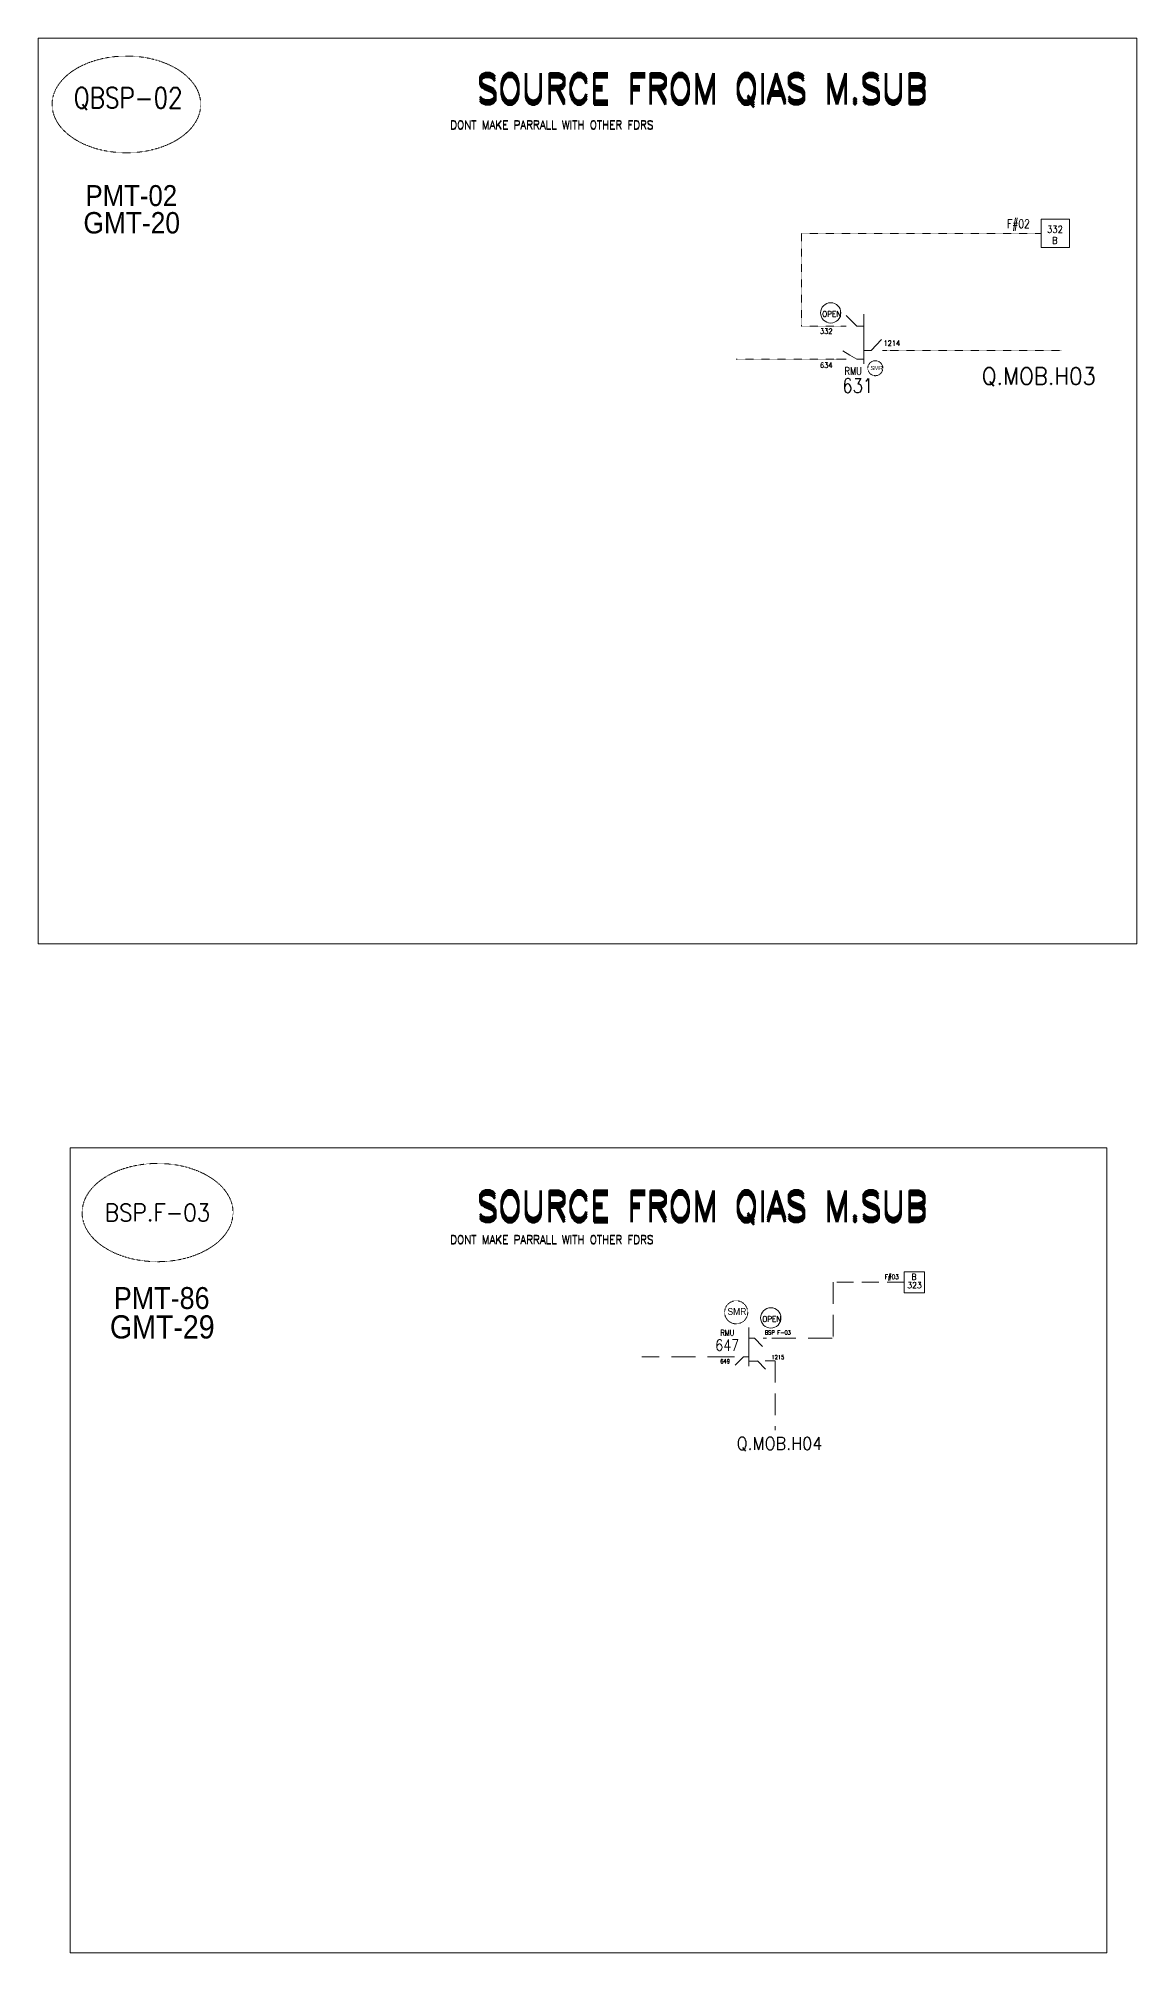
# Model space of a CAD drawing. Header units: metres. Extents: x 65984 to 144644, y -19036 to 23726.
# Drawn here: x 86580 to 87912, y 12650 to 14972 of the extents above; entities that cross this region are included whole.
import ezdxf
from ezdxf.enums import TextEntityAlignment as Align

# ---------------------------------------------------------------- set-up
doc = ezdxf.new("R2010")
doc.units = ezdxf.units.M
doc.header["$MEASUREMENT"] = 0
doc.linetypes.add('DGN Style 3', pattern=[0.013877, 0, -0.013877])
doc.linetypes.add('HIDDEN2', pattern=[2381.25, 1587.5, -793.75])
doc.layers.get('0').update_dxf_attribs({"color": 95, "lineweight": 40})
for name, color, linetype, lineweight in [('d_eos', 111, 'Continuous', 40), ('d_eos no', 121, 'Continuous', 40), ('d_tf no', 6, 'Continuous', 40), ('d_ug cable', 95, 'Continuous', 40), ('fedr no', 95, 'Continuous', 40), ('GRID STATION  04', 7, 'Continuous', 40), ('Level 37', 7, 'Continuous', 0), ('O H MAIN FEEDER', 4, 'Continuous', 100), ('SW N O', 114, 'Continuous', 30)]:
    doc.layers.add(name, color=color, linetype=linetype, lineweight=lineweight)
doc.styles.add('NASKHF', font='naskhf.shx', dxfattribs={"height": 8})
doc.styles.add('Style-Arial', font='arial.ttf')
doc.styles.add('Style-msdefault', font='msdefault.shx')
doc.styles.add('Style-simplex', font='simplex.shx')
doc.styles.add('Style-STANDARD', font='STANDARD.shx')

msp = doc.modelspace()

# ---------------------------------------------------------------- texts
at = {"layer": 'd_eos no', "color": 7, "linetype": 'Continuous', "lineweight": 13, "ltscale": 0.956594, "style": 'Style-Arial', "width": 0.88}
for s, height, p in [('PMT-02', 25.42, (86637.3, 14793.8)), ('GMT-20', 25.97, (86634.8, 14761.1))]:
    msp.add_text(s, height=height, dxfattribs=at).set_placement(p, align=Align.TOP_LEFT)
at = {"layer": 'd_eos no', "color": 7, "linetype": 'Continuous', "lineweight": 13, "style": 'Style-Arial', "width": 0.88}
for s, height, p in [('PMT-86', 26.57, (86671.6, 13457)), ('GMT-29', 28.17, (86666.9, 13422.8))]:
    msp.add_text(s, height=height, dxfattribs=at).set_placement(p, align=Align.TOP_LEFT)
at = {"layer": 'd_tf no', "color": 1, "linetype": 'Continuous', "lineweight": 40, "style": 'Style-msdefault', "width": 0.945946}
msp.add_text('SMR', height=4.88, dxfattribs=at).set_placement((87589.1, 14574.3), align=Align.TOP_LEFT)
at = {"layer": 'd_tf no', "color": 2, "lineweight": 13, "insert": (87415.6, 13431.6), "char_height": 8.362, "attachment_point": 1, "style": 'NASKHF'}
msp.add_mtext('\\Fmsdefault;\\H1x;\\W0.925;SMR\\P', dxfattribs=at)
at = {"layer": 'fedr no', "color": 6, "linetype": 'Continuous', "lineweight": 13, "style": 'Style-STANDARD', "width": 0.909091}
msp.add_text('QBSP-02', height=24.8, dxfattribs=at).set_placement((86689, 14899.7), align=Align.MIDDLE_CENTER)
at = {"layer": 'fedr no', "color": 2, "linetype": 'Continuous', "lineweight": 13, "attachment_point": 5, "style": 'Style-STANDARD'}
for s, insert, char_height in [('\\H0.792701x;SOURCE FROM QIAS M.SUB', (87385, 14911.6), 41.718), ('\\H0.792701x;SOURCE FROM QIAS M.SUB', (87385, 14909), 41.718), ('\\H0.792701x;SOURCE FROM QIAS M.SUB', (87385, 14906.5), 41.718), ('\\H0.792701x;DONT MAKE PARRALL WITH OTHER FDRS', (87202.7, 14867.3), 12.714), ('\\H0.792701x;DONT MAKE PARRALL WITH OTHER FDRS', (87202.7, 14866.8), 12.714), ('\\H0.792701x;DONT MAKE PARRALL WITH OTHER FDRS', (87202.7, 14866.4), 12.714), ('\\H0.792701x;SOURCE FROM QIAS M.SUB', (87385, 13555.9), 41.718), ('\\H0.792701x;SOURCE FROM QIAS M.SUB', (87385, 13553.2), 41.718), ('\\H0.792701x;SOURCE FROM QIAS M.SUB', (87385, 13550.7), 41.718), ('\\H0.792701x;DONT MAKE PARRALL WITH OTHER FDRS', (87202.7, 13515), 12.714), ('\\H0.792701x;DONT MAKE PARRALL WITH OTHER FDRS', (87202.7, 13514.5), 12.714), ('\\H0.792701x;DONT MAKE PARRALL WITH OTHER FDRS', (87202.7, 13514.1), 12.714)]:
    msp.add_mtext(s, dxfattribs=dict(at, insert=insert, char_height=char_height))
at = {"layer": 'fedr no', "color": 6, "linetype": 'Continuous', "lineweight": 13, "attachment_point": 5, "style": 'Style-STANDARD'}
for s, insert, char_height in [('Q.MOB.H03', (87793, 14561.1), 20.69), ('BSP.F-03', (86724.7, 13547.4), 21), ('\\H0.792701x;Q.MOB.H04', (87478.6, 13266.5), 19.643)]:
    msp.add_mtext(s, dxfattribs=dict(at, insert=insert, char_height=char_height))
at = {"layer": 'GRID STATION  04', "color": 222, "linetype": 'Continuous', "lineweight": 13, "ltscale": 0.956594, "true_color": 0xc71585, "style": 'Style-STANDARD', "width": 0.866667}
msp.add_text('F#02', height=10.27, dxfattribs=at).set_placement((87768.5, 14746.9), align=Align.MIDDLE_CENTER)
at = {"layer": 'GRID STATION  04', "color": 222, "linetype": 'Continuous', "lineweight": 13, "ltscale": 0.956594, "true_color": 0xc71585, "style": 'Style-STANDARD'}
for s, p in [('332', (87812.7, 14740.2)), ('B', (87812.5, 14726.7))]:
    msp.add_text(s, height=8.22, dxfattribs=at).set_placement(p, align=Align.MIDDLE_CENTER)
at = {"layer": 'GRID STATION  04', "color": 7, "linetype": 'Continuous', "lineweight": 13, "style": 'Style-STANDARD', "width": 0.866667}
msp.add_text('F#03', height=5.51, dxfattribs=at).set_placement((87614.8, 13469.5), align=Align.MIDDLE_CENTER)
at = {"layer": 'GRID STATION  04', "color": 1, "linetype": 'Continuous', "lineweight": 13, "style": 'Style-STANDARD'}
for s, height, p in [('B', 7.38, (87641.7, 13469.5)), ('323', 7.48, (87642.4, 13459.3))]:
    msp.add_text(s, height=height, dxfattribs=at).set_placement(p, align=Align.MIDDLE_CENTER)
at = {"layer": 'Level 37', "color": 7, "linetype": 'Continuous', "lineweight": 13, "ltscale": 0.956594, "style": 'Style-STANDARD', "width": 0.909091}
for s, p in [('332', (87535.4, 14616.6)), ('1214', (87614.9, 14601.9)), ('634', (87535.4, 14575.3))]:
    msp.add_text(s, height=6.5, dxfattribs=at).set_placement(p, align=Align.MIDDLE_CENTER)
at = {"layer": 'Level 37', "color": 2, "linetype": 'Continuous', "lineweight": 13, "ltscale": 0.956594, "style": 'Style-STANDARD'}
for s, height, width, p in [('RMU', 9.31, 0.854701, (87568.1, 14568.2)), ('631', 17.5, 0.909091, (87573.6, 14550.5))]:
    msp.add_text(s, height=height, dxfattribs=dict(at, width=width)).set_placement(p, align=Align.MIDDLE_CENTER)
at = {"layer": 'Level 37', "color": 2, "linetype": 'Continuous', "lineweight": 13, "ltscale": 1.44, "style": 'Style-STANDARD'}
for s, height, width, p in [('RMU', 7.19, 0.854701, (87415.5, 13401.6)), ('647', 13.52, 0.909091, (87415.3, 13386.5))]:
    msp.add_text(s, height=height, dxfattribs=dict(at, width=width)).set_placement(p, align=Align.MIDDLE_CENTER)
at = {"layer": 'Level 37', "color": 7, "linetype": 'Continuous', "lineweight": 13, "ltscale": 1.44, "width": 0.909091}
for s, style, p in [('BSP F-03', 'Style-STANDARD', (87476.7, 13401.9)), ('649', 'Style-STANDARD', (87412.8, 13367)), ('1215', 'Style-simplex', (87476.7, 13371.9))]:
    msp.add_text(s, height=5.02, dxfattribs=dict(at, style=style)).set_placement(p, align=Align.MIDDLE_CENTER)

# ---------------------------------------------------------------- blocks, each defined once
blk = doc.blocks.new('*U4351')
at = {"layer": 'SW N O', "color": 151, "lineweight": 13, "ltscale": 0.426762}
blk.add_circle((0, 0), 16.8, dxfattribs=at)
at = {"layer": 'SW N O', "color": 151, "lineweight": 13, "insert": (1.7, -1.8), "char_height": 9.6, "attachment_point": 5, "line_spacing_factor": 0.6, "style": 'Style-STANDARD'}
blk.add_mtext('OPEN', dxfattribs=at)
blk = doc.blocks.new('*U4372')
at = {"layer": 'd_eos', "color": 2, "linetype": 'Continuous', "lineweight": 13, "ltscale": 1.189951}
for p, q in [((0, -16.2), (0, 16.2)), ((-12.1, 7.4), (-14.9, 7.4)), ((-4.7, 7.4), (-11.5, 0.4)), ((0, 7.4), (-4.7, 7.4)), ((0, -8.4), (4.6, -8.4)), ((4.6, -8.4), (11.4, -15.4)), ((12.1, -8.4), (14.9, -8.4))]:
    blk.add_line(p, q, dxfattribs=at)
blk = doc.blocks.new('*U4352')
at = {"layer": 'd_eos', "color": 2, "linetype": 'Continuous', "lineweight": 13, "ltscale": 0.919211}
for p, q in [((0, -16.2), (0, 16.2)), ((-12.1, 7.4), (-14.9, 7.4)), ((-4.7, 7.4), (-11.5, 0.4)), ((0, 7.4), (-4.7, 7.4)), ((0, -8.4), (4.6, -8.4)), ((4.6, -8.4), (11.4, -15.4)), ((12.1, -8.4), (14.9, -8.4))]:
    blk.add_line(p, q, dxfattribs=at)

# ---------------------------------------------------------------- linework, layer by layer
at = {"color": 222, "linetype": 'DGN Style 3', "lineweight": 13, "true_color": 0xc71585}
for p, q in [((87796, 14735.3), (87505.3, 14735.3)), ((87505.3, 14735.3), (87505.3, 14622.8)), ((87559.4, 14622.8), (87505.5, 14622.8)), ((87820.8, 14593.3), (87607.9, 14593.2)), ((87559.4, 14582.6), (87426.3, 14582.6))]:
    msp.add_line(p, q, dxfattribs=at)
at = {"color": 1, "linetype": 'HIDDEN2', "lineweight": 13, "ltscale": 0.012803}
msp.add_line((87629.5, 13463.1), (87544.3, 13463.1), dxfattribs=at)
at = {"color": 1, "linetype": 'HIDDEN2', "lineweight": 13, "ltscale": 0.018436}
for p, q in [((87542.6, 13395.2), (87461.2, 13395.2)), ((87420.8, 13372.3), (87312, 13372.3))]:
    msp.add_line(p, q, dxfattribs=at)
at = {"color": 1, "linetype": 'HIDDEN2', "lineweight": 13, "ltscale": 0.016593}
for points in [[(87543.8, 13462.9), (87543.8, 13395.7), (87543.8, 13395.7)], [(87473.6, 13367.5), (87473.6, 13283.3), (87473.6, 13283.3)]]:
    msp.add_lwpolyline(points, dxfattribs=at)
at = {"layer": 'd_eos', "color": 2, "linetype": 'Continuous', "lineweight": 13, "ltscale": 0.963861}
for p, q in [((87563.9, 14587.6), (87555.4, 14592.7)), ((87572.5, 14582.6), (87563.9, 14587.6)), ((87581, 14582.6), (87572.5, 14582.6))]:
    msp.add_line(p, q, dxfattribs=at)
at = {"layer": 'd_eos', "color": 7, "linetype": 'Continuous', "lineweight": 13, "ltscale": 0.963861}
msp.add_line((87556.3, 14582.6), (87547.7, 14582.6), dxfattribs=at)
at = {"layer": 'd_eos', "color": 2, "linetype": 'Continuous', "lineweight": 13, "ltscale": 1.305845}
for p, q in [((87441.4, 13367.3), (87453, 13367.3)), ((87451.9, 13367.5), (87461.9, 13357.3)), ((87461.5, 13367.4), (87473.1, 13367.4))]:
    msp.add_line(p, q, dxfattribs=at)
at = {"layer": 'd_ug cable', "color": 2, "linetype": 'DGN Style 3', "lineweight": 13}
msp.add_circle((87594.9, 14571.7), 9.09, dxfattribs=at)
at = {"layer": 'd_ug cable', "color": 1, "linetype": 'DGN Style 3', "lineweight": 13}
msp.add_circle((87426.2, 13426.4), 14, dxfattribs=at)
at = {"layer": 'fedr no', "color": 82, "linetype": 'DGN Style 3', "lineweight": 13, "true_color": 0x1dc70e}
for centre, major_axis in [((86686.9, 14891.7), (90.1, 0)), ((86724.7, 13547.4), (91.5, 0))]:
    msp.add_ellipse(centre, major_axis=major_axis, ratio=0.651175, dxfattribs=at)
at = {"layer": 'GRID STATION  04', "color": 222, "linetype": 'Continuous', "lineweight": 13, "ltscale": 1.097846, "true_color": 0xc71585, "flags": 128}
msp.add_lwpolyline([(87830.2, 14752.4), (87796, 14752.4), (87796, 14718.2), (87830.2, 14718.2)], close=True, dxfattribs=at)
at = {"layer": 'GRID STATION  04', "color": 1, "linetype": 'Continuous', "lineweight": 13, "ltscale": 0.588932, "flags": 128}
msp.add_lwpolyline([(87654.5, 13475.6), (87630, 13475.6), (87630, 13450.1), (87654.5, 13450.1)], close=True, dxfattribs=at)
at = {"layer": 'O H MAIN FEEDER', "color": 140, "lineweight": 13, "ltscale": 0.476643, "flags": 128}
msp.add_lwpolyline([(86580.1, 14971.9), (87911.8, 14971.9), (87911.8, 13873.6), (86580.1, 13873.6)], close=True, dxfattribs=at)
at = {"layer": 'O H MAIN FEEDER', "color": 140, "lineweight": 13, "ltscale": 0.498271, "flags": 128}
msp.add_lwpolyline([(86618.9, 13625.9), (87875.4, 13625.9), (87875.4, 12649.5), (86618.9, 12649.5)], close=True, dxfattribs=at)

# ---------------------------------------------------------------- block references
at = {"layer": 'd_eos', "color": 2, "linetype": 'Continuous', "lineweight": 13, "ltscale": 1.189951, "xscale": 1.864130695813981, "yscale": 1.864130695813981, "zscale": 1.864130695813981, "rotation": 180}
msp.add_blockref('*U4372', (87581, 14607.1), dxfattribs=at)
at = {"layer": 'd_eos', "color": 2, "linetype": 'Continuous', "lineweight": 13, "ltscale": 0.919211, "extrusion": (0, 0, -1), "xscale": 1.44, "yscale": 1.44, "zscale": 1.44}
msp.add_blockref('*U4352', (-87441.5, 13384.5), dxfattribs=at)
at = {"layer": 'SW N O', "color": 151, "lineweight": 13, "xscale": 0.733146729852863, "yscale": 0.733146729852863, "zscale": 0.733146729852863}
for p in [(87540.8, 14638.8), (87468.2, 13419.6)]:
    msp.add_blockref('*U4351', p, dxfattribs=at)

msp.set_redraw_order([(e.dxf.handle, doc.entitydb.next_handle()) for e in msp.query("TEXT MTEXT ATTDEF DIMENSION ARC_DIMENSION")])  # texts and dimensions are drawn at this point

doc.saveas('drawing.dxf')
